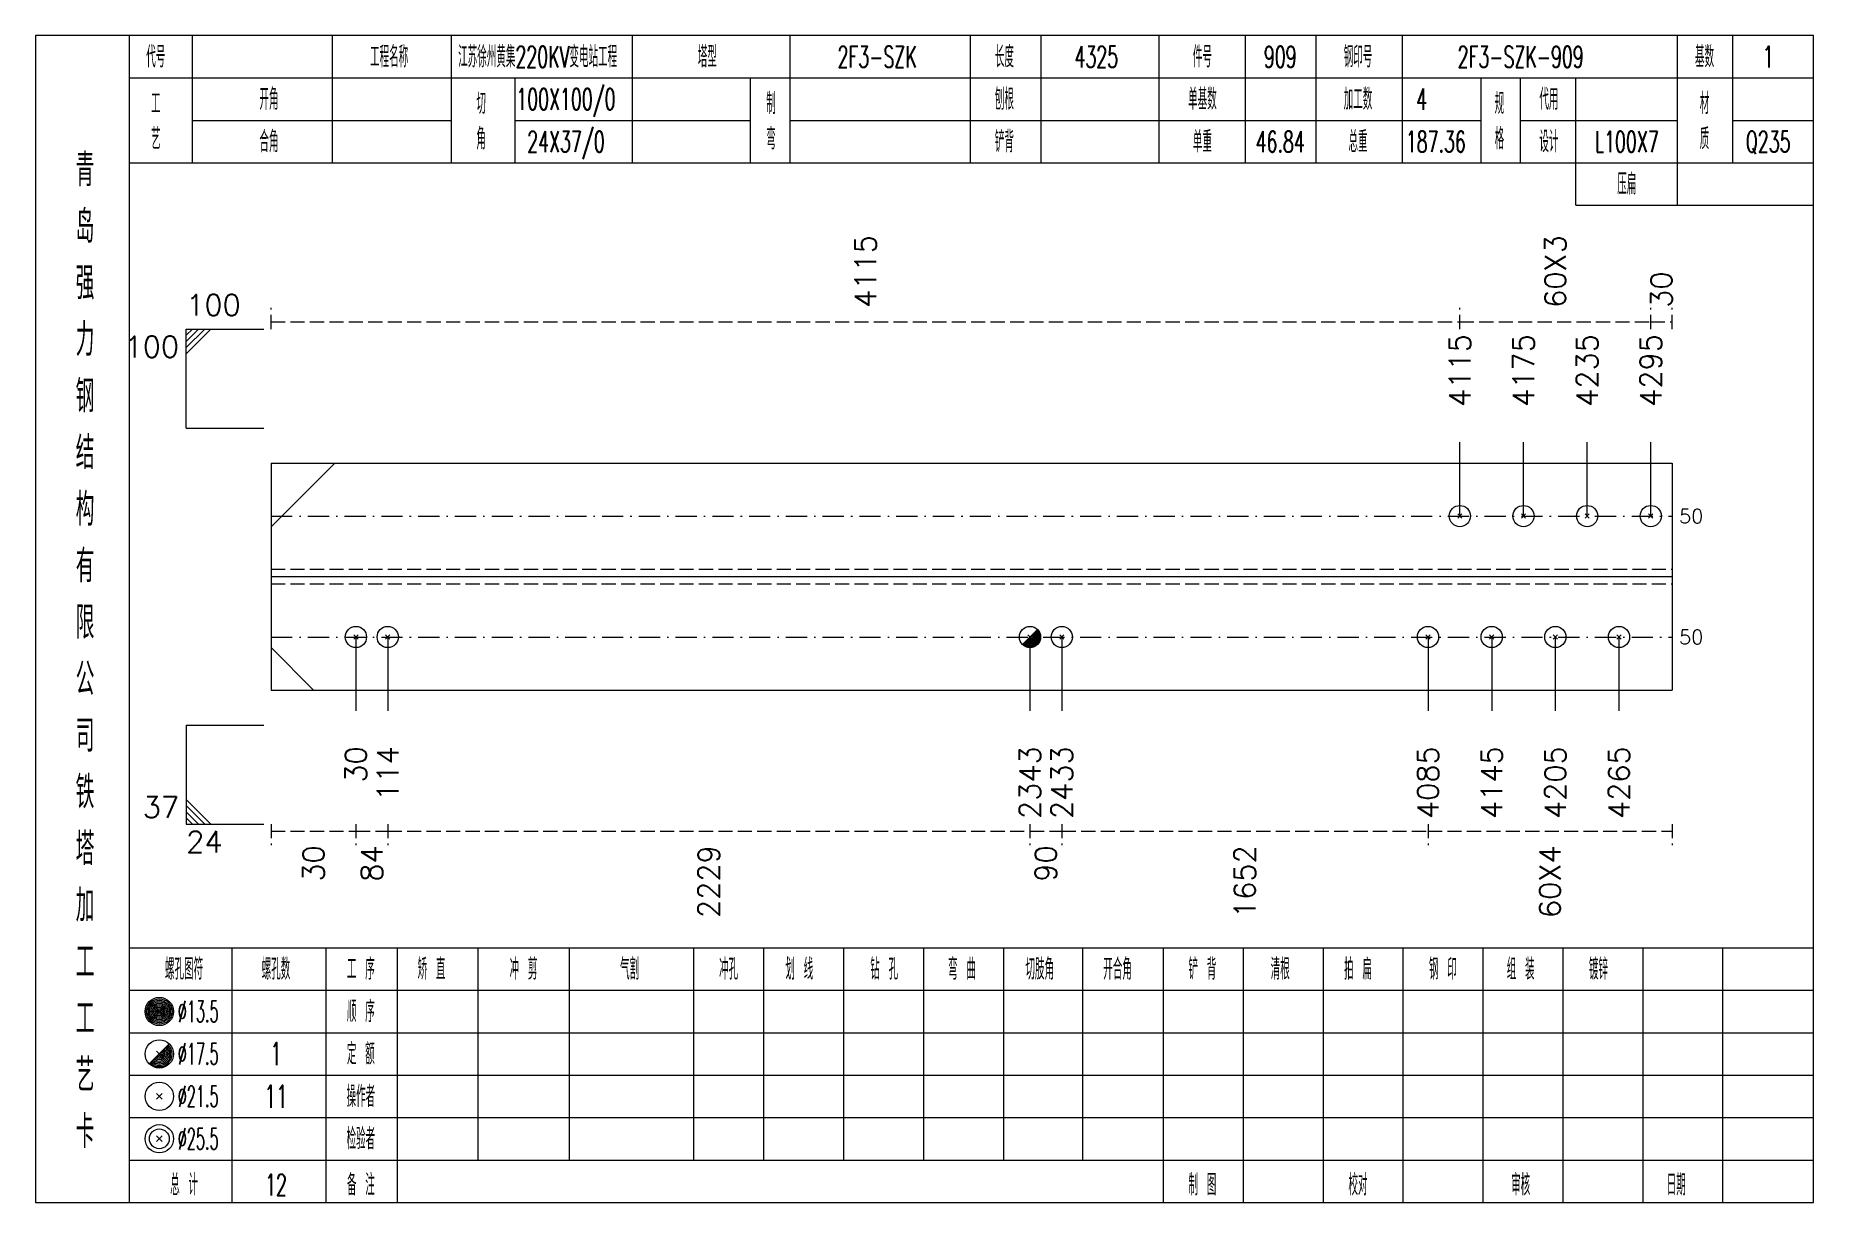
# Model space of a CAD drawing. Extents: x 0 to 4623, y -1159 to 4890.
# Drawn here: x 934.2 to 1185.6, y 900 to 1065 of the extents above; entities that cross this region are included whole.
import ezdxf
from ezdxf.enums import TextEntityAlignment as Align

# ---------------------------------------------------------------- set-up
doc = ezdxf.new("R2010")
doc.units = 0
doc.header["$MEASUREMENT"] = 0
doc.linetypes.add('一点画线', pattern=[5.2, 3, -1, 0.2, -1])
doc.linetypes.add('虚线', pattern=[2.75, 2, -0.75])
doc.layers.get('0').update_dxf_attribs({"linetype": 'CONTINUOUS', "lineweight": 25})
for name, color, linetype, lineweight in [('1', 7, 'CONTINUOUS', 25), ('4', 7, 'CONTINUOUS', 25), ('5', 7, 'CONTINUOUS', 25)]:
    doc.layers.add(name, color=color, linetype=linetype, lineweight=lineweight)
doc.styles.get("Standard").update_dxf_attribs({"font": 'simplex.shx', "width": 0.7, "height": 3, "bigfont": 'gbhzfs.shx'})

msp = doc.modelspace()

# ---------------------------------------------------------------- texts
at = {"color": 8, "linetype": 'Continuous', "lineweight": 9}
for s, p in [('4115', (1051.55, 1026.5)), ('60X3', (1149.1, 1026.5)), ('30', (1164.1, 1026.5))]:
    msp.add_text(s, height=3, rotation=90, dxfattribs=at).set_placement(p, align=Align.MIDDLE_LEFT)
at = {"color": 7, "linetype": 'Continuous', "lineweight": 13}
msp.add_text('100', height=3, dxfattribs=at).set_placement((955.5, 1024.5), align=Align.BOTTOM_LEFT)
msp.add_text('100', height=3, dxfattribs=at).set_placement((954.5, 1022.5), align=Align.TOP_RIGHT)
for s, p in [('4115', (1135.6, 1012.5)), ('4175', (1144.6, 1012.5)), ('4235', (1153.6, 1012.5)), ('4295', (1162.6, 1012.5))]:
    msp.add_text(s, height=3, rotation=90, dxfattribs=at).set_placement(p, align=Align.MIDDLE_LEFT)
for p in [(1166.6, 997.05), (1166.6, 979.95)]:
    msp.add_text('50', height=2, dxfattribs=at).set_placement(p, align=Align.MIDDLE_LEFT)
msp.add_text('37', height=3, dxfattribs=at).set_placement((954.5, 953.5), align=Align.BOTTOM_RIGHT)
msp.add_text('24', height=3, dxfattribs=at).set_placement((955.5, 952.5), align=Align.TOP_LEFT)
at = {"color": 8, "linetype": 'Continuous', "lineweight": 9}
for s, p in [('30', (973.5, 950.5)), ('84', (981.75, 950.5)), ('2229', (1029.409, 950.5)), ('90', (1077.068, 950.5)), ('1652', (1105.209, 950.5)), ('60X4', (1148.35, 950.5))]:
    msp.add_text(s, height=3, rotation=90, dxfattribs=at).set_placement(p, align=Align.MIDDLE_RIGHT)
at = {"layer": '1', "color": 7, "linetype": 'Continuous', "lineweight": 13}
for s, p in [('30', (979.5, 964.5)), ('114', (984, 964.5)), ('2343', (1074.818, 964.5)), ('2433', (1079.318, 964.5)), ('4085', (1131.1, 964.5)), ('4145', (1140.1, 964.5)), ('4205', (1149.1, 964.5)), ('4265', (1158.1, 964.5))]:
    msp.add_text(s, height=3, rotation=90, dxfattribs=at).set_placement(p, align=Align.MIDDLE_RIGHT)
at = {"layer": '4', "color": 1, "linetype": 'Continuous', "lineweight": 13}
for s, height, width, p in [('代号', 3, 0.6, (951.2, 1062)), ('工程名称', 3, 0.6, (984.2, 1062)), ('江苏徐州黄集220KV变电站工程', 3, 0.6, (1005.2, 1062)), ('塔型', 3, 0.6, (1029.2, 1062)), ('2F3-SZK', 3, 0.6, (1053.2, 1062)), ('长度', 3, 0.6, (1071.2, 1062)), ('4325', 3, 0.6, (1084.2, 1062)), ('件号', 3, 0.6, (1099.2, 1062)), ('909', 3, 0.6, (1110.2, 1062)), ('钢印号', 3, 0.6, (1121.2, 1062)), ('2F3-SZK-909', 3, 0.6, (1144.2, 1062)), ('基数', 3, 0.6, (1170.2, 1062)), ('1', 3, 0.6, (1179.2, 1062)), ('工', 3, 0.6, (951.2, 1055.4)), ('开角', 3, 0.6, (967.2, 1056)), ('切', 3, 0.6, (997.2, 1055.4)), ('100X100/0', 3, 0.6, (1009.2, 1056)), ('制', 3, 0.6, (1038.2, 1055.4)), ('刨根', 3, 0.6, (1071.2, 1056)), ('单基数', 3, 0.6, (1099.2, 1056)), ('加工数', 3, 0.6, (1121.2, 1056)), ('4', 3, 0.6, (1130.2, 1056)), ('规', 3, 0.6, (1141.2, 1055.4)), ('代用', 3, 0.6, (1148.2, 1056)), ('材', 3, 0.6, (1170.2, 1055.4)), ('艺', 3, 0.6, (951.2, 1050.4)), ('合角', 3, 0.6, (967.2, 1050)), ('角', 3, 0.6, (997.2, 1050.4)), ('24X37/0', 3, 0.6, (1009.2, 1050)), ('弯', 3, 0.6, (1038.2, 1050.4)), ('铲背', 3, 0.6, (1071.2, 1050)), ('单重', 3, 0.6, (1099.2, 1050)), ('46.84', 3, 0.6, (1110.2, 1050)), ('总重', 3, 0.6, (1121.2, 1050)), ('187.36', 3, 0.6, (1132.2, 1050)), ('格', 3, 0.6, (1141.2, 1050.4)), ('设计', 3, 0.6, (1148.2, 1050)), ('L100X7', 3, 0.6, (1159.2, 1050)), ('质', 3, 0.6, (1170.2, 1050.4)), ('Q235', 3, 0.6, (1179.2, 1050)), ('青', 4.6, 0.8, (941.2, 1046)), ('压扁', 3, 0.6, (1159.2, 1044)), ('岛', 4.6, 0.8, (941.2, 1038)), ('强', 4.6, 0.8, (941.2, 1030)), ('力', 4.6, 0.8, (941.2, 1022)), ('钢', 4.6, 0.8, (941.2, 1014)), ('结', 4.6, 0.8, (941.2, 1006)), ('构', 4.6, 0.8, (941.2, 998)), ('有', 4.6, 0.8, (941.2, 990)), ('限', 4.6, 0.8, (941.2, 982)), ('公', 4.6, 0.8, (941.2, 974)), ('司', 4.6, 0.8, (941.2, 966)), ('铁', 4.6, 0.8, (941.2, 958)), ('塔', 4.6, 0.8, (941.2, 950)), ('加', 4.6, 0.8, (941.2, 942)), ('工', 4.6, 0.8, (941.2, 934)), ('螺孔图符', 3, 0.6, (955.2, 933)), ('螺孔数', 3, 0.6, (968.2, 933)), ('工 序', 3, 0.6, (980.2, 933)), ('矫 直', 3, 0.6, (990.2, 933)), ('冲 剪', 3, 0.6, (1003.2, 933)), ('气割', 3, 0.6, (1018.2, 933)), ('冲孔', 3, 0.6, (1032.2, 933)), ('划 线', 3, 0.6, (1042.2, 933)), ('钻 孔', 3, 0.6, (1054.2, 933)), ('弯 曲', 3, 0.6, (1065.2, 933)), ('切肢角', 3, 0.6, (1076.2, 933)), ('开合角', 3, 0.6, (1087.2, 933)), ('铲 背', 3, 0.6, (1099.2, 933)), ('清根', 3, 0.6, (1110.2, 933)), ('拍 扁', 3, 0.6, (1121.2, 933)), ('钢 印', 3, 0.6, (1133.2, 933)), ('组 装', 3, 0.6, (1144.2, 933)), ('镀锌', 3, 0.6, (1155.2, 933)), ('工', 4.6, 0.8, (941.2, 926)), ('%%C13.5', 3, 0.5, (957.2, 927)), ('顺 序', 3, 0.6, (980.2, 927)), ('定 额', 3, 0.6, (980.2, 921)), ('艺', 4.6, 0.8, (941.2, 918)), ('%%C17.5', 3, 0.5, (957.2, 921)), ('1', 3.2, 0.6, (968.2, 921)), ('%%C21.5', 3, 0.5, (957.2, 915)), ('11', 3.2, 0.6, (968.2, 915)), ('操作者', 3, 0.6, (980.2, 915)), ('卡', 4.6, 0.8, (941.2, 910)), ('%%C25.5', 3, 0.5, (957.2, 909)), ('检验者', 3, 0.6, (980.2, 909)), ('总 计', 3, 0.6, (955.2, 902.5)), ('12', 3, 0.6, (968.2, 902.5)), ('备 注', 3, 0.6, (980.2, 902.5)), ('制 图', 3, 0.6, (1099.2, 902.5)), ('校对', 3, 0.6, (1121.2, 902.5)), ('审核', 3, 0.6, (1144.2, 902.5)), ('日期', 3, 0.6, (1166.2, 902.5))]:
    msp.add_text(s, height=height, dxfattribs=dict(at, width=width)).set_placement(p, align=Align.MIDDLE_CENTER)

# ---------------------------------------------------------------- blocks, each defined once
blk = doc.blocks.new('孔21.5')
at = {"layer": '5', "color": 7, "linetype": 'Continuous', "lineweight": 13}
for p, q in [((-0.2, -0.2), (0.2, 0.2)), ((-0.2, 0.2), (0.2, -0.2))]:
    blk.add_line(p, q, dxfattribs=at)
blk.add_circle((0, 0), 1, dxfattribs=at)
blk = doc.blocks.new('孔17.5')
at = {"layer": '5', "color": 7, "linetype": 'Continuous', "lineweight": 13}
for p, q in [((-0.707, -0.707), (0.707, 0.707)), ((-0.2, 0.2), (0.2, -0.2))]:
    blk.add_line(p, q, dxfattribs=at)
blk.add_circle((0, 0), 1, dxfattribs=at)
for radius in [0.9, 0.8, 0.7, 0.6, 0.5, 0.4, 0.3, 0.2, 0.1]:
    blk.add_arc((0, 0), radius, 225, 45, dxfattribs=at)

# ---------------------------------------------------------------- linework, layer by layer
at = {"color": 8, "linetype": '虚线', "lineweight": 9}
for p, q in [((967.5, 1023.5), (967.5, 1026.5)), ((1135.6, 1023.5), (1135.6, 1026.5)), ((1135.6, 1023.5), (1135.6, 1026.5)), ((1162.6, 1023.5), (1162.6, 1026.5)), ((1162.6, 1023.5), (1162.6, 1026.5)), ((1165.6, 1023.5), (1165.6, 1026.5)), ((967.5, 1024.5), (1135.6, 1024.5)), ((1135.6, 1024.5), (1162.6, 1024.5)), ((1162.6, 1024.5), (1165.6, 1024.5)), ((967.5, 953.5), (967.5, 950.5)), ((979.5, 953.5), (979.5, 950.5)), ((979.5, 953.5), (979.5, 950.5)), ((984, 953.5), (984, 950.5)), ((984, 953.5), (984, 950.5)), ((1074.818, 953.5), (1074.818, 950.5)), ((1074.818, 953.5), (1074.818, 950.5)), ((1079.318, 953.5), (1079.318, 950.5)), ((1079.318, 953.5), (1079.318, 950.5)), ((1131.1, 953.5), (1131.1, 950.5)), ((1131.1, 953.5), (1131.1, 950.5)), ((1165.6, 953.5), (1165.6, 950.5)), ((967.5, 952.5), (979.5, 952.5)), ((979.5, 952.5), (984, 952.5)), ((984, 952.5), (1074.818, 952.5)), ((1074.818, 952.5), (1079.318, 952.5)), ((1079.318, 952.5), (1131.1, 952.5)), ((1131.1, 952.5), (1165.6, 952.5))]:
    msp.add_line(p, q, dxfattribs=at)
at = {"color": 7, "linetype": 'Continuous', "lineweight": 13}
for p, q in [((955.5, 1023.5), (966.5, 1023.5)), ((955.5, 1009.5), (955.5, 1023.5)), ((956.375, 1023.5), (955.5, 1022.625)), ((957.25, 1023.5), (955.5, 1021.75)), ((958.125, 1023.5), (955.5, 1020.875)), ((959, 1023.5), (955.5, 1020)), ((955.5, 1009.5), (966.5, 1009.5)), ((1135.6, 997.05), (1135.6, 1007.5)), ((1144.6, 997.05), (1144.6, 1007.5)), ((1153.6, 997.05), (1153.6, 1007.5)), ((1162.6, 997.05), (1162.6, 1007.5)), ((967.5, 995.55), (976.5, 1004.55)), ((967.5, 978.45), (973.5, 972.45)), ((979.5, 979.95), (979.5, 969.5)), ((984, 979.95), (984, 969.5)), ((1074.818, 979.95), (1074.818, 969.5)), ((1079.318, 979.95), (1079.318, 969.5)), ((1131.1, 979.95), (1131.1, 969.5)), ((1140.1, 979.95), (1140.1, 969.5)), ((1149.1, 979.95), (1149.1, 969.5)), ((1158.1, 979.95), (1158.1, 969.5)), ((955.5, 967.5), (966.5, 967.5)), ((955.5, 967.5), (955.5, 953.5)), ((959, 953.5), (955.5, 957)), ((958.125, 953.5), (955.5, 956.125)), ((957.25, 953.5), (955.5, 955.25)), ((956.375, 953.5), (955.5, 954.375)), ((955.5, 953.5), (966.5, 953.5))]:
    msp.add_line(p, q, dxfattribs=at)
at = {"color": 7, "linetype": 'Continuous', "lineweight": 18}
for p, q in [((967.5, 1004.55), (967.5, 972.45)), ((967.5, 1004.55), (1165.6, 1004.55)), ((1165.6, 1004.55), (1165.6, 972.45)), ((967.5, 988.5), (1165.6, 988.5))]:
    msp.add_line(p, q, dxfattribs=at)
at = {"color": 3, "linetype": '一点画线', "lineweight": 13}
for p, q in [((967.5, 997.05), (1165.6, 997.05)), ((967.5, 979.95), (1165.6, 979.95))]:
    msp.add_line(p, q, dxfattribs=at)
at = {"color": 1, "linetype": '虚线', "lineweight": 18}
for p, q in [((967.5, 989.55), (1165.6, 989.55)), ((967.5, 987.45), (1165.6, 987.45))]:
    msp.add_line(p, q, dxfattribs=at)
at = {"layer": '1', "color": 7, "linetype": 'Continuous', "lineweight": 18}
msp.add_line((967.5, 972.45), (1165.6, 972.45), dxfattribs=at)
at = {"layer": '4', "color": 1, "linetype": 'Continuous', "lineweight": 18}
for p, q in [((947.5, 900), (947.5, 1065)), ((956.4, 1047), (956.4, 1065)), ((976.2, 1047), (976.2, 1065)), ((993, 1047), (993, 1065)), ((1018.6, 1047), (1018.6, 1065)), ((1040.9, 1047), (1040.9, 1065)), ((1066.4, 1047), (1066.4, 1065)), ((1076.4, 1047), (1076.4, 1065)), ((1093.1, 1047), (1093.1, 1065)), ((1105.3, 1047), (1105.3, 1065)), ((1115.3, 1047), (1115.3, 1065)), ((1127.5, 1047), (1127.5, 1065)), ((1166.4, 1041), (1166.4, 1065)), ((1174.2, 1047), (1174.2, 1065)), ((947.5, 1059), (1185.6, 1059)), ((1002, 1047), (1002, 1059)), ((1035.3, 1047), (1035.3, 1059)), ((1138.6, 1047), (1138.6, 1059)), ((1144.2, 1047), (1144.2, 1059)), ((1152, 1041), (1152, 1059)), ((956.4, 1053), (993, 1053)), ((1002, 1053), (1035.3, 1053)), ((1040.9, 1053), (1138.6, 1053)), ((1144.2, 1053), (1166.4, 1053)), ((1174.2, 1053), (1185.6, 1053)), ((947.5, 1047), (1185.6, 1047)), ((1152, 1041), (1185.6, 1041)), ((947.5, 936), (1185.6, 936)), ((962, 900), (962, 936)), ((975.3, 900), (975.3, 936)), ((985.4, 900), (985.4, 936)), ((996.8, 906), (996.8, 936)), ((1009.7, 906), (1009.7, 936)), ((1027.3, 906), (1027.3, 936)), ((1037.2, 906), (1037.2, 936)), ((1048.5, 906), (1048.5, 936)), ((1059.8, 906), (1059.8, 936)), ((1071.1, 906), (1071.1, 936)), ((1082.3, 906), (1082.3, 936)), ((1093.7, 906), (1093.7, 936)), ((1105, 906), (1105, 936)), ((1116.3, 906), (1116.3, 936)), ((1127.6, 906), (1127.6, 936)), ((1138.9, 906), (1138.9, 936)), ((1150.2, 906), (1150.2, 936)), ((1161.5, 906), (1161.5, 936)), ((1172.8, 906), (1172.8, 936)), ((947.5, 930), (1185.6, 930)), ((947.5, 924), (1185.6, 924)), ((947.5, 918), (1185.6, 918)), ((947.5, 912), (1185.6, 912)), ((947.5, 906), (1185.6, 906)), ((1093.7, 900), (1093.7, 906)), ((1105, 900), (1105, 906)), ((1116.3, 900), (1116.3, 906)), ((1127.6, 900), (1127.6, 906)), ((1138.9, 900), (1138.9, 906)), ((1150.2, 900), (1150.2, 906)), ((1161.5, 900), (1161.5, 906)), ((1172.8, 900), (1172.8, 906))]:
    msp.add_line(p, q, dxfattribs=at)
at = {"layer": '4', "color": 7, "linetype": 'Continuous', "lineweight": 13}
for p, q in [((951.5, 926.8), (951.9, 927.2)), ((951.9, 926.8), (951.5, 927.2)), ((950.286, 919.586), (953.114, 922.414)), ((951.3, 921.4), (952.1, 920.6)), ((951.3, 914.6), (952.1, 915.4)), ((951.3, 915.4), (952.1, 914.6)), ((951.3, 908.6), (952.1, 909.4)), ((951.3, 909.4), (952.1, 908.6))]:
    msp.add_line(p, q, dxfattribs=at)
at = {"layer": '4', "color": 1, "linetype": 'Continuous', "lineweight": 18}
msp.add_lwpolyline([(934.2, 1065), (934.2, 900), (1185.6, 900), (1185.6, 1065)], close=True, dxfattribs=at)
at = {"layer": '4', "color": 7, "linetype": 'Continuous', "lineweight": 13}
for centre, radius in [((951.7, 927), 2), ((951.7, 927), 1.8), ((951.7, 927), 1.6), ((951.7, 927), 1.4), ((951.7, 927), 1.2), ((951.7, 927), 1), ((951.7, 927), 0.8), ((951.7, 927), 0.6), ((951.7, 927), 0.4), ((951.7, 927), 0.2), ((951.7, 921), 2), ((951.7, 915), 2), ((951.7, 909), 2), ((951.7, 909), 1.4)]:
    msp.add_circle(centre, radius, dxfattribs=at)
for radius in [1.8, 1.6, 1.4, 1.2, 1, 0.8, 0.6, 0.4, 0.2]:
    msp.add_arc((951.7, 921), radius, 225, 45, dxfattribs=at)

# ---------------------------------------------------------------- block references
at = {"color": 7, "linetype": 'Continuous', "lineweight": 13, "xscale": 1.5, "yscale": 1.5, "zscale": 1.5}
for p in [(1135.6, 997.05), (1144.6, 997.05), (1153.6, 997.05), (1162.6, 997.05)]:
    msp.add_blockref('孔21.5', p, dxfattribs=at)
at = {"layer": '1', "color": 7, "linetype": 'Continuous', "lineweight": 13, "xscale": 1.5, "yscale": 1.5, "zscale": 1.5}
for name, p in [('孔21.5', (979.5, 979.95)), ('孔21.5', (984, 979.95)), ('孔17.5', (1074.818, 979.95)), ('孔21.5', (1079.318, 979.95)), ('孔21.5', (1131.1, 979.95)), ('孔21.5', (1140.1, 979.95)), ('孔21.5', (1149.1, 979.95)), ('孔21.5', (1158.1, 979.95))]:
    msp.add_blockref(name, p, dxfattribs=at)

msp.set_redraw_order([(e.dxf.handle, doc.entitydb.next_handle()) for e in msp.query("TEXT MTEXT ATTDEF DIMENSION ARC_DIMENSION")])  # texts and dimensions are drawn at this point

doc.saveas('drawing.dxf')
